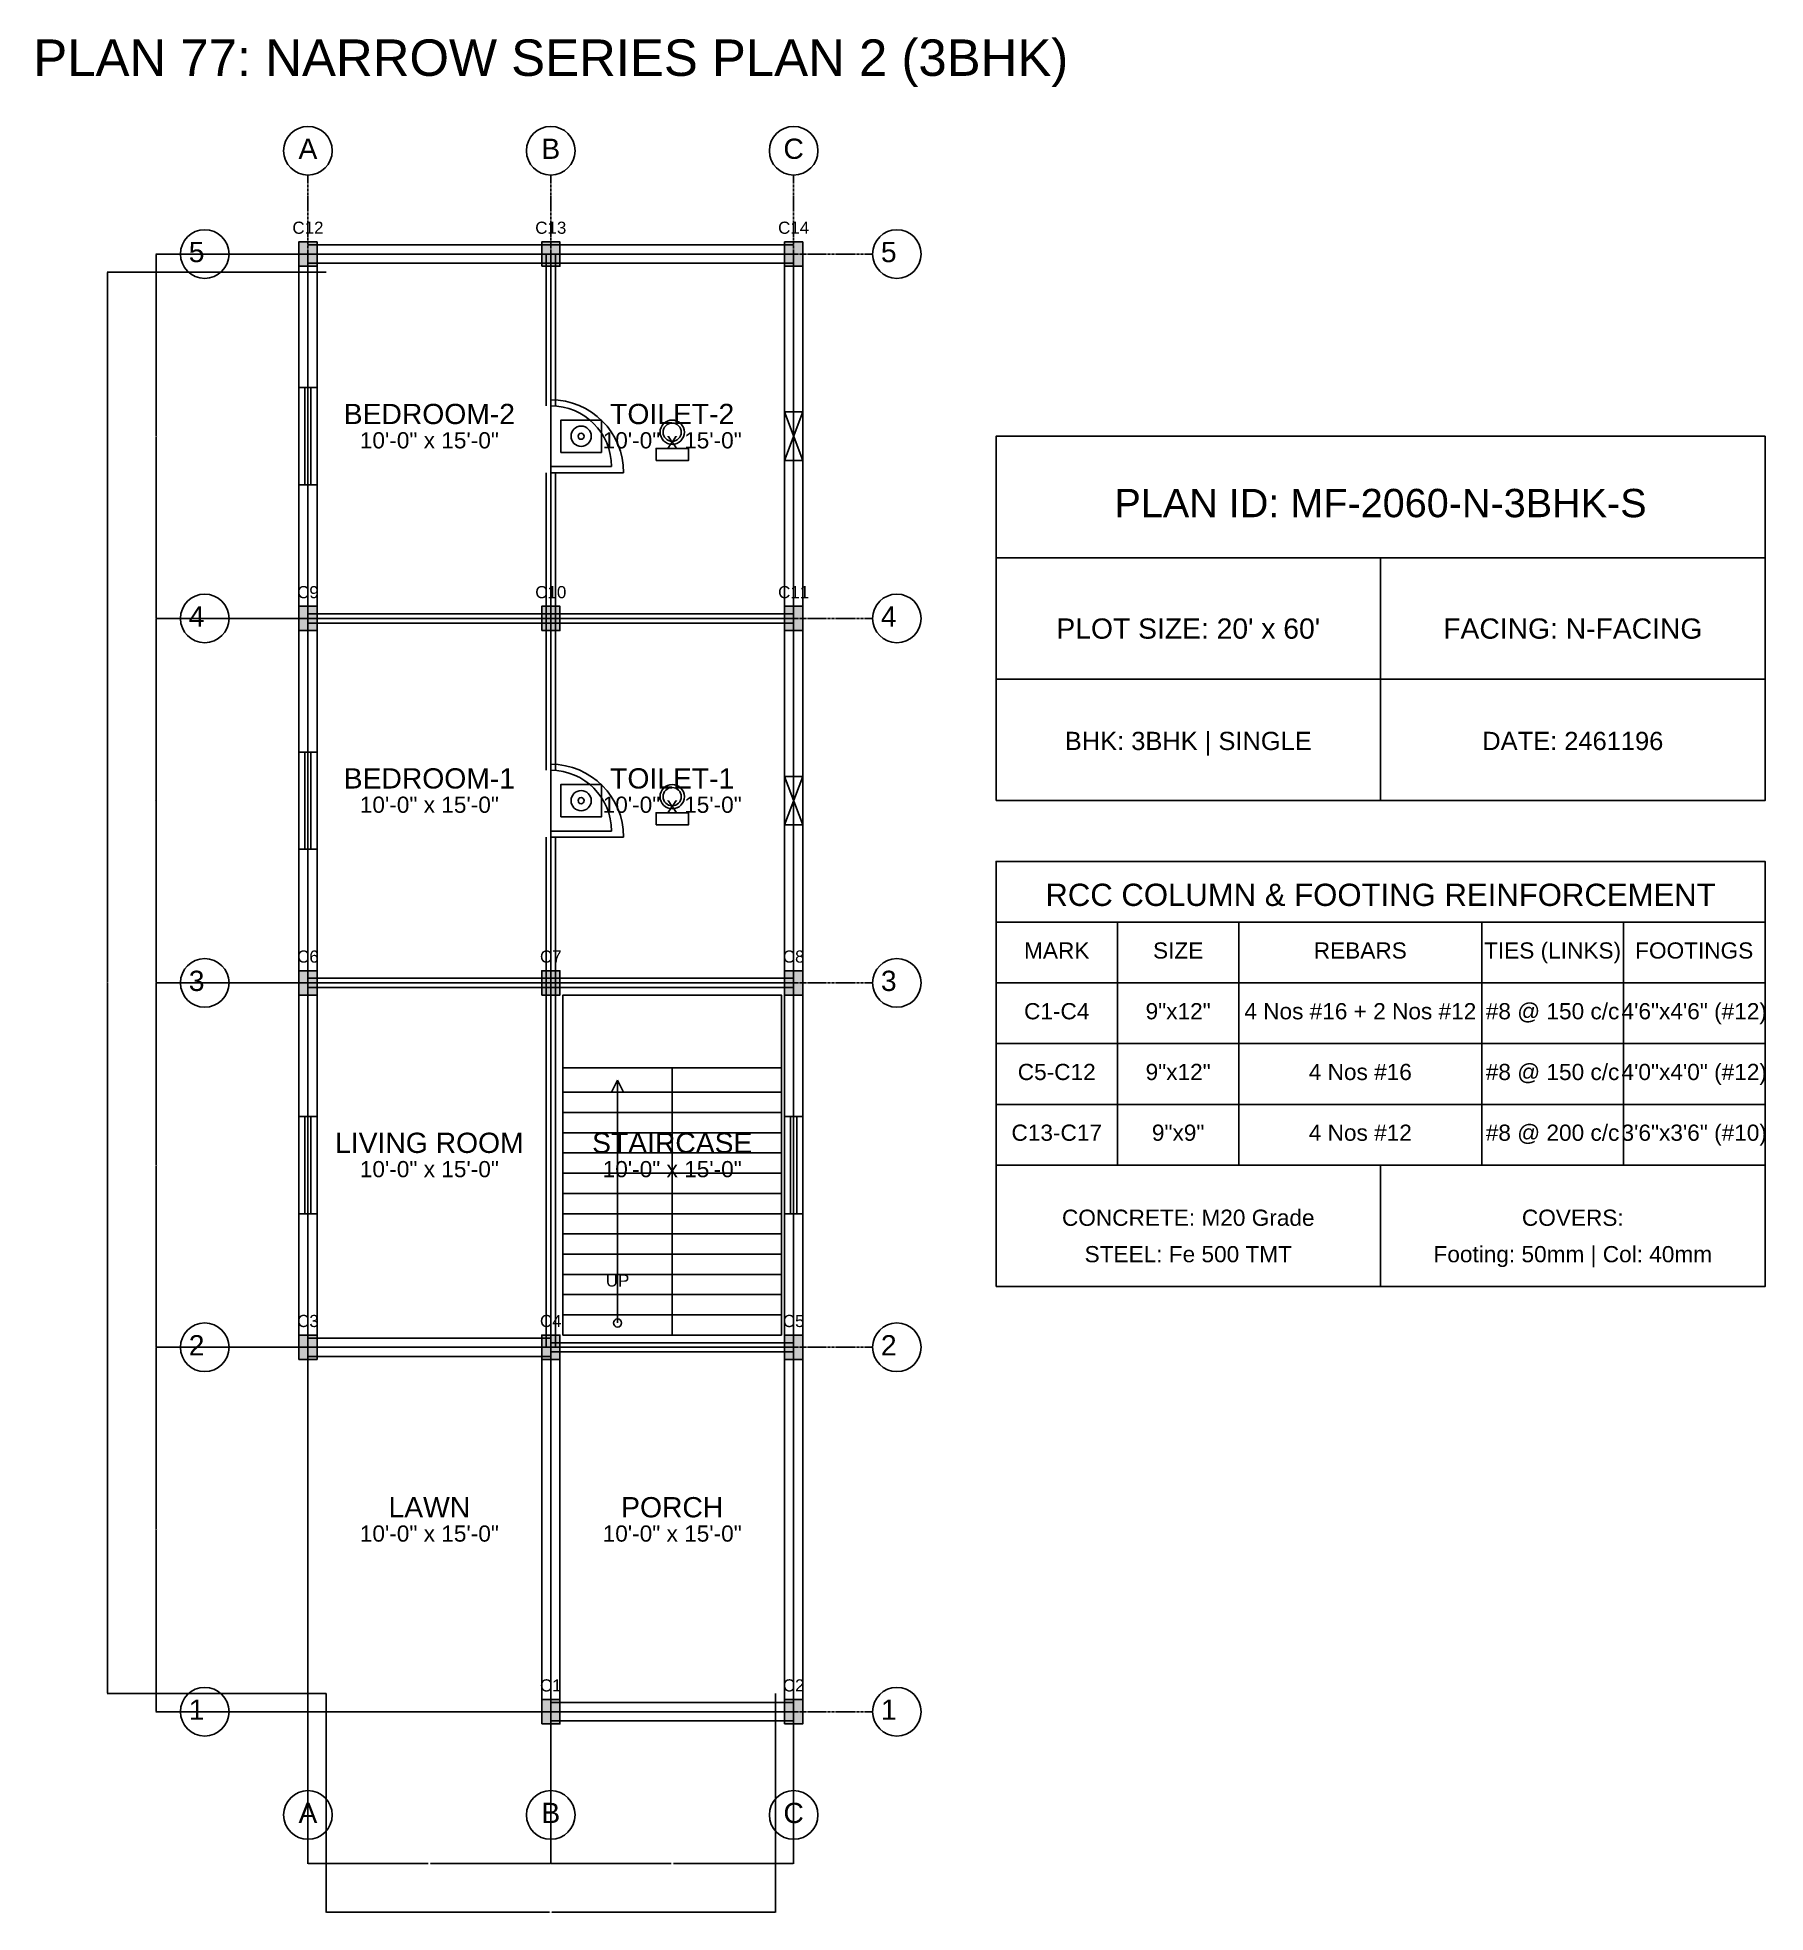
# Model space of a CAD drawing. Header units: inches. Extents: x -134 to 23580, y -99 to 23207.
# Drawn here: x 14866 to 15720, y 17401 to 18327 of the extents above; entities that cross this region are included whole.
import ezdxf
from ezdxf.enums import TextEntityAlignment as Align

# ---------------------------------------------------------------- set-up
doc = ezdxf.new("R2010")
doc.units = ezdxf.units.IN
doc.header["$MEASUREMENT"] = 0
doc.linetypes.add('CENTER', pattern=[2, 1.25, -0.25, 0.25, -0.25])
for name, color, linetype in [('A-COL-HATCH', 251, 'Continuous'), ('A-COLUMN', 1, 'Continuous'), ('A-DIM', 5, 'Continuous'), ('A-DOOR', 30, 'Continuous'), ('A-FIXTURE', 8, 'Continuous'), ('A-STAIR', 6, 'Continuous'), ('A-TEXT', 2, 'Continuous'), ('A-WALL-EXT', 7, 'Continuous'), ('A-WALL-INT', 9, 'Continuous'), ('A-WINDOW', 4, 'Continuous'), ('S-BEAM-FRAMING', 2, 'Continuous'), ('S-BUBBLE', 4, 'Continuous'), ('S-GRID-CENTER', 8, 'CENTER'), ('S-TABLE', 7, 'Continuous'), ('S-TEXT', 3, 'Continuous')]:
    doc.layers.add(name, color=color, linetype=linetype)
doc.styles.get("Standard").update_dxf_attribs({"font": 'arial.ttf'})
doc.dimstyles.get("Standard").update_dxf_attribs({"dimtxt": 0.18, "dimasz": 0.18, "dimexe": 0.18, "dimexo": 0.0625, "dimgap": 0.09, "dimtad": 0, "dimtih": 1, "dimtoh": 1, "dimdec": 4, "dimzin": 0, "dimdsep": 46, "dimtxsty": 'Standard', "dimcen": 0.09, "dimadec": 0, "dimazin": 0, "dimtfac": 1, "dimtdec": 4, "dimtofl": 0, "dimtmove": 0, "dimatfit": 3, "dimfxl": 1, "dimtolj": 1, "dimtzin": 0, "dimarcsym": 0})

msp = doc.modelspace()

# ---------------------------------------------------------------- texts
at = {"layer": 'A-TEXT'}
for s, height, p in [('PLAN 77: NARROW SERIES PLAN 2 (3BHK)', 18, (15120, 18308)), ('C12', 6, (15000, 18230)), ('C13', 6, (15120, 18230)), ('C14', 6, (15240, 18230)), ('BEDROOM-2', 10, (15060, 18136)), ('TOILET-2', 10, (15180, 18136)), ('10\'-0" x 15\'-0"', 8, (15060, 18124)), ('10\'-0" x 15\'-0"', 8, (15180, 18124)), ('PLAN ID: MF-2060-N-3BHK-S', 14, (15530, 18090)), ('C9', 6, (15000, 18050)), ('C10', 6, (15120, 18050)), ('C11', 6, (15240, 18050)), ("PLOT SIZE: 20' x 60'", 10, (15435, 18030)), ('FACING: N-FACING', 10, (15625, 18030)), ('BHK: 3BHK | SINGLE', 9, (15435, 17975)), ('DATE: 2461196', 9, (15625, 17975)), ('BEDROOM-1', 10, (15060, 17956)), ('TOILET-1', 10, (15180, 17956)), ('10\'-0" x 15\'-0"', 8, (15060, 17944)), ('10\'-0" x 15\'-0"', 8, (15180, 17944)), ('C6', 6, (15000, 17870)), ('C7', 6, (15120, 17870)), ('C8', 6, (15240, 17870)), ('LIVING ROOM', 10, (15060, 17776)), ('STAIRCASE', 10, (15180, 17776)), ('10\'-0" x 15\'-0"', 8, (15060, 17764)), ('10\'-0" x 15\'-0"', 8, (15180, 17764)), ('UP', 6, (15153, 17710)), ('C3', 6, (15000, 17690)), ('C4', 6, (15120, 17690)), ('C5', 6, (15240, 17690)), ('LAWN', 10, (15060, 17596)), ('PORCH', 10, (15180, 17596)), ('10\'-0" x 15\'-0"', 8, (15060, 17584)), ('10\'-0" x 15\'-0"', 8, (15180, 17584)), ('C1', 6, (15120, 17510)), ('C2', 6, (15240, 17510))]:
    msp.add_text(s, height=height, dxfattribs=at).set_placement(p, align=Align.CENTER)
at = {"layer": 'S-TEXT'}
for s, height, p in [('A', 10, (15000, 18267)), ('B', 10, (15120, 18267)), ('C', 10, (15240, 18267)), ('5', 10, (14945, 18216)), ('5', 10, (15287, 18216)), ('4', 10, (14945, 18036)), ('4', 10, (15287, 18036)), ('RCC COLUMN & FOOTING REINFORCEMENT', 11, (15530, 17898)), ('MARK', 8, (15370, 17872)), ('SIZE', 8, (15430, 17872)), ('REBARS', 8, (15520, 17872)), ('TIES (LINKS)', 8, (15615, 17872)), ('FOOTINGS', 8, (15685, 17872)), ('3', 10, (14945, 17856)), ('3', 10, (15287, 17856)), ('C1-C4', 8, (15370, 17842)), ('9"x12"', 8, (15430, 17842)), ('4 Nos #16 + 2 Nos #12', 8, (15520, 17842)), ('#8 @ 150 c/c', 8, (15615, 17842)), ('4\'6"x4\'6" (#12)', 8, (15685, 17842)), ('C5-C12', 8, (15370, 17812)), ('9"x12"', 8, (15430, 17812)), ('4 Nos #16', 8, (15520, 17812)), ('#8 @ 150 c/c', 8, (15615, 17812)), ('4\'0"x4\'0" (#12)', 8, (15685, 17812)), ('C13-C17', 8, (15370, 17782)), ('9"x9"', 8, (15430, 17782)), ('4 Nos #12', 8, (15520, 17782)), ('#8 @ 200 c/c', 8, (15615, 17782)), ('3\'6"x3\'6" (#10)', 8, (15685, 17782)), ('CONCRETE: M20 Grade', 8, (15435, 17740)), ('COVERS:', 8, (15625, 17740)), ('STEEL: Fe 500 TMT', 8, (15435, 17722)), ('Footing: 50mm | Col: 40mm', 8, (15625, 17722)), ('2', 10, (14945, 17676)), ('2', 10, (15287, 17676)), ('1', 10, (14945, 17496)), ('1', 10, (15287, 17496)), ('A', 10, (15000, 17445)), ('B', 10, (15120, 17445)), ('C', 10, (15240, 17445))]:
    msp.add_text(s, height=height, dxfattribs=at).set_placement(p, align=Align.CENTER)

# ---------------------------------------------------------------- blocks, each defined once
blk = doc.blocks.new('*D668')
at = {"layer": 'A-DIM', "color": 0, "lineweight": -2, "transparency": 16777216}
for p, q in [((15000, 17508.94), (15000, 17424.82)), ((15120, 17508.94), (15120, 17424.82)), ((15000.18, 17425), (15059.41, 17425)), ((15119.82, 17425), (15060.59, 17425))]:
    blk.add_line(p, q, dxfattribs=at)
at = {"layer": 'A-DIM', "color": 0, "transparency": 16777216}
for points in [[(15000.18, 17425.03), (15000.18, 17424.97), (15000, 17425)], [(15119.82, 17425.03), (15119.82, 17424.97), (15120, 17425)]]:
    blk.add_solid(points, dxfattribs=at)
at = {"layer": 'Defpoints', "color": 0, "transparency": 16777216}
for p in [(15000, 17509), (15120, 17509), (15120, 17425)]:
    blk.add_point(p, dxfattribs=at)
at = {"layer": 'A-DIM', "color": 0, "transparency": 16777216, "insert": (15060, 17425), "char_height": 0.18, "attachment_point": 5}
blk.add_mtext('\\A1;120.0000', dxfattribs=at)
blk = doc.blocks.new('*D669')
at = {"layer": 'A-DIM', "color": 0, "lineweight": -2, "transparency": 16777216}
for p, q in [((15120, 17508.94), (15120, 17424.82)), ((15240, 17508.94), (15240, 17424.82)), ((15120.18, 17425), (15179.41, 17425)), ((15239.82, 17425), (15180.59, 17425))]:
    blk.add_line(p, q, dxfattribs=at)
at = {"layer": 'A-DIM', "color": 0, "transparency": 16777216}
for points in [[(15120.18, 17425.03), (15120.18, 17424.97), (15120, 17425)], [(15239.82, 17425.03), (15239.82, 17424.97), (15240, 17425)]]:
    blk.add_solid(points, dxfattribs=at)
at = {"layer": 'Defpoints', "color": 0, "transparency": 16777216}
for p in [(15120, 17509), (15240, 17509), (15240, 17425)]:
    blk.add_point(p, dxfattribs=at)
at = {"layer": 'A-DIM', "color": 0, "transparency": 16777216, "insert": (15180, 17425), "char_height": 0.18, "attachment_point": 5}
blk.add_mtext('\\A1;120.0000', dxfattribs=at)
blk = doc.blocks.new('*D670')
at = {"layer": 'A-DIM', "color": 0, "lineweight": -2, "transparency": 16777216}
for p, q in [((15009, 17508.94), (15009, 17400.82)), ((15231, 17508.94), (15231, 17400.82)), ((15009.18, 17401), (15119.4, 17401)), ((15230.82, 17401), (15120.6, 17401))]:
    blk.add_line(p, q, dxfattribs=at)
at = {"layer": 'A-DIM', "color": 0, "transparency": 16777216}
for points in [[(15009.18, 17401.03), (15009.18, 17400.97), (15009, 17401)], [(15230.82, 17401.03), (15230.82, 17400.97), (15231, 17401)]]:
    blk.add_solid(points, dxfattribs=at)
at = {"layer": 'Defpoints', "color": 0, "transparency": 16777216}
for p in [(15009, 17509), (15231, 17509), (15231, 17401)]:
    blk.add_point(p, dxfattribs=at)
at = {"layer": 'A-DIM', "color": 0, "transparency": 16777216, "insert": (15120, 17401), "char_height": 0.18, "attachment_point": 5}
blk.add_mtext('\\A1;222.0000', dxfattribs=at)
blk = doc.blocks.new('*D671')
at = {"layer": 'A-DIM', "color": 0, "lineweight": -2, "transparency": 16777216}
for p, q in [((15008.94, 17680), (14924.82, 17680)), ((14925, 17679.82), (14925, 17590.18)), ((14925, 17500.18), (14925, 17589.82)), ((15008.94, 17500), (14924.82, 17500))]:
    blk.add_line(p, q, dxfattribs=at)
at = {"layer": 'A-DIM', "color": 0, "transparency": 16777216}
for points in [[(14924.97, 17679.82), (14925.03, 17679.82), (14925, 17680)], [(14924.97, 17500.18), (14925.03, 17500.18), (14925, 17500)]]:
    blk.add_solid(points, dxfattribs=at)
at = {"layer": 'Defpoints', "color": 0, "transparency": 16777216}
for p in [(14925, 17680), (15009, 17680), (15009, 17500)]:
    blk.add_point(p, dxfattribs=at)
at = {"layer": 'A-DIM', "color": 0, "transparency": 16777216, "insert": (14925, 17590), "char_height": 0.18, "attachment_point": 5}
blk.add_mtext('\\A1;180.0000', dxfattribs=at)
blk = doc.blocks.new('*D672')
at = {"layer": 'A-DIM', "color": 0, "lineweight": -2, "transparency": 16777216}
for p, q in [((15008.94, 17860), (14924.82, 17860)), ((14925, 17859.82), (14925, 17770.18)), ((14925, 17680.18), (14925, 17769.82)), ((15008.94, 17680), (14924.82, 17680))]:
    blk.add_line(p, q, dxfattribs=at)
at = {"layer": 'A-DIM', "color": 0, "transparency": 16777216}
for points in [[(14924.97, 17859.82), (14925.03, 17859.82), (14925, 17860)], [(14924.97, 17680.18), (14925.03, 17680.18), (14925, 17680)]]:
    blk.add_solid(points, dxfattribs=at)
at = {"layer": 'Defpoints', "color": 0, "transparency": 16777216}
for p in [(14925, 17860), (15009, 17860), (15009, 17680)]:
    blk.add_point(p, dxfattribs=at)
at = {"layer": 'A-DIM', "color": 0, "transparency": 16777216, "insert": (14925, 17770), "char_height": 0.18, "attachment_point": 5}
blk.add_mtext('\\A1;180.0000', dxfattribs=at)
blk = doc.blocks.new('*D673')
at = {"layer": 'A-DIM', "color": 0, "lineweight": -2, "transparency": 16777216}
for p, q in [((15008.94, 18040), (14924.82, 18040)), ((14925, 18039.82), (14925, 17950.18)), ((14925, 17860.18), (14925, 17949.82)), ((15008.94, 17860), (14924.82, 17860))]:
    blk.add_line(p, q, dxfattribs=at)
at = {"layer": 'A-DIM', "color": 0, "transparency": 16777216}
for points in [[(14924.97, 18039.82), (14925.03, 18039.82), (14925, 18040)], [(14924.97, 17860.18), (14925.03, 17860.18), (14925, 17860)]]:
    blk.add_solid(points, dxfattribs=at)
at = {"layer": 'Defpoints', "color": 0, "transparency": 16777216}
for p in [(14925, 18040), (15009, 18040), (15009, 17860)]:
    blk.add_point(p, dxfattribs=at)
at = {"layer": 'A-DIM', "color": 0, "transparency": 16777216, "insert": (14925, 17950), "char_height": 0.18, "attachment_point": 5}
blk.add_mtext('\\A1;180.0000', dxfattribs=at)
blk = doc.blocks.new('*D674')
at = {"layer": 'A-DIM', "color": 0, "lineweight": -2, "transparency": 16777216}
for p, q in [((15008.94, 18220), (14924.82, 18220)), ((14925, 18219.82), (14925, 18130.18)), ((14925, 18040.18), (14925, 18129.82)), ((15008.94, 18040), (14924.82, 18040))]:
    blk.add_line(p, q, dxfattribs=at)
at = {"layer": 'A-DIM', "color": 0, "transparency": 16777216}
for points in [[(14924.97, 18219.82), (14925.03, 18219.82), (14925, 18220)], [(14924.97, 18040.18), (14925.03, 18040.18), (14925, 18040)]]:
    blk.add_solid(points, dxfattribs=at)
at = {"layer": 'Defpoints', "color": 0, "transparency": 16777216}
for p in [(14925, 18220), (15009, 18220), (15009, 18040)]:
    blk.add_point(p, dxfattribs=at)
at = {"layer": 'A-DIM', "color": 0, "transparency": 16777216, "insert": (14925, 18130), "char_height": 0.18, "attachment_point": 5}
blk.add_mtext('\\A1;180.0000', dxfattribs=at)
blk = doc.blocks.new('*D675')
at = {"layer": 'A-DIM', "color": 0, "lineweight": -2, "transparency": 16777216}
for p, q in [((15008.94, 18211), (14900.82, 18211)), ((14901, 18210.82), (14901, 17860.18)), ((14901, 17509.18), (14901, 17859.82)), ((15008.94, 17509), (14900.82, 17509))]:
    blk.add_line(p, q, dxfattribs=at)
at = {"layer": 'A-DIM', "color": 0, "transparency": 16777216}
for points in [[(14900.97, 18210.82), (14901.03, 18210.82), (14901, 18211)], [(14900.97, 17509.18), (14901.03, 17509.18), (14901, 17509)]]:
    blk.add_solid(points, dxfattribs=at)
at = {"layer": 'Defpoints', "color": 0, "transparency": 16777216}
for p in [(14901, 18211), (15009, 18211), (15009, 17509)]:
    blk.add_point(p, dxfattribs=at)
at = {"layer": 'A-DIM', "color": 0, "transparency": 16777216, "insert": (14901, 17860), "char_height": 0.18, "attachment_point": 5}
blk.add_mtext('\\A1;702.0000', dxfattribs=at)

# ---------------------------------------------------------------- dimensions: what is measured, and where the dimension line sits
at = {"layer": 'A-DIM'}
for base, p1, p2, picture, middle in [((14925, 18220), (15009, 18040), (15009, 18220), '*D674', (14925, 18130)), ((14901, 18211), (15009, 17509), (15009, 18211), '*D675', (14901, 17860)), ((14925, 18040), (15009, 17860), (15009, 18040), '*D673', (14925, 17950)), ((14925, 17860), (15009, 17680), (15009, 17860), '*D672', (14925, 17770)), ((14925, 17680), (15009, 17500), (15009, 17680), '*D671', (14925, 17590))]:
    dim = msp.add_linear_dim(base=base, p1=p1, p2=p2, angle=90, dimstyle='Standard', dxfattribs=at)
    dim.commit()
    dim.dimension.update_dxf_attribs({"geometry": picture, "text_midpoint": middle})
for base, p1, p2, picture, middle in [((15120, 17425), (15000, 17509), (15120, 17509), '*D668', (15060, 17425)), ((15231, 17401), (15009, 17509), (15231, 17509), '*D670', (15120, 17401)), ((15240, 17425), (15120, 17509), (15240, 17509), '*D669', (15180, 17425))]:
    dim = msp.add_linear_dim(base=base, p1=p1, p2=p2, dimstyle='Standard', dxfattribs=at)
    dim.commit()
    dim.dimension.update_dxf_attribs({"geometry": picture, "text_midpoint": middle})

# ---------------------------------------------------------------- linework, layer by layer
at = {"layer": 'A-COL-HATCH'}
for points in [[(14995.5, 18214), (15004.5, 18214), (14995.5, 18226), (15004.5, 18226)], [(15115.5, 18214), (15124.5, 18214), (15115.5, 18226), (15124.5, 18226)], [(15235.5, 18214), (15244.5, 18214), (15235.5, 18226), (15244.5, 18226)], [(14995.5, 18034), (15004.5, 18034), (14995.5, 18046), (15004.5, 18046)], [(15115.5, 18034), (15124.5, 18034), (15115.5, 18046), (15124.5, 18046)], [(15235.5, 18034), (15244.5, 18034), (15235.5, 18046), (15244.5, 18046)], [(14995.5, 17854), (15004.5, 17854), (14995.5, 17866), (15004.5, 17866)], [(15115.5, 17854), (15124.5, 17854), (15115.5, 17866), (15124.5, 17866)], [(15235.5, 17854), (15244.5, 17854), (15235.5, 17866), (15244.5, 17866)], [(14995.5, 17674), (15004.5, 17674), (14995.5, 17686), (15004.5, 17686)], [(15115.5, 17674), (15124.5, 17674), (15115.5, 17686), (15124.5, 17686)], [(15235.5, 17674), (15244.5, 17674), (15235.5, 17686), (15244.5, 17686)], [(15115.5, 17494), (15124.5, 17494), (15115.5, 17506), (15124.5, 17506)], [(15235.5, 17494), (15244.5, 17494), (15235.5, 17506), (15244.5, 17506)]]:
    msp.add_solid(points, dxfattribs=at)
at = {"layer": 'A-COLUMN'}
for points in [[(14995.5, 18214), (15004.5, 18214), (15004.5, 18226), (14995.5, 18226)], [(15115.5, 18214), (15124.5, 18214), (15124.5, 18226), (15115.5, 18226)], [(15235.5, 18214), (15244.5, 18214), (15244.5, 18226), (15235.5, 18226)], [(14995.5, 18034), (15004.5, 18034), (15004.5, 18046), (14995.5, 18046)], [(15115.5, 18034), (15124.5, 18034), (15124.5, 18046), (15115.5, 18046)], [(15235.5, 18034), (15244.5, 18034), (15244.5, 18046), (15235.5, 18046)], [(14995.5, 17854), (15004.5, 17854), (15004.5, 17866), (14995.5, 17866)], [(15115.5, 17854), (15124.5, 17854), (15124.5, 17866), (15115.5, 17866)], [(15235.5, 17854), (15244.5, 17854), (15244.5, 17866), (15235.5, 17866)], [(14995.5, 17674), (15004.5, 17674), (15004.5, 17686), (14995.5, 17686)], [(15115.5, 17674), (15124.5, 17674), (15124.5, 17686), (15115.5, 17686)], [(15235.5, 17674), (15244.5, 17674), (15244.5, 17686), (15235.5, 17686)], [(15115.5, 17494), (15124.5, 17494), (15124.5, 17506), (15115.5, 17506)], [(15235.5, 17494), (15244.5, 17494), (15244.5, 17506), (15235.5, 17506)]]:
    msp.add_lwpolyline(points, close=True, dxfattribs=at)
at = {"layer": 'A-DOOR'}
for p, q in [((15120, 18115), (15150, 18115)), ((15120, 18112), (15156, 18112)), ((15120, 17935), (15150, 17935)), ((15120, 17932), (15156, 17932))]:
    msp.add_line(p, q, dxfattribs=at)
for centre, radius in [((15120, 18112), 36), ((15120, 18115), 30), ((15120, 17932), 36), ((15120, 17935), 30)]:
    msp.add_arc(centre, radius, 0, 90, dxfattribs=at)
at = {"layer": 'A-FIXTURE'}
for points in [[(15125, 18122), (15145, 18122), (15145, 18138), (15125, 18138)], [(15172, 18118), (15188, 18118), (15188, 18124), (15172, 18124)], [(15125, 17942), (15145, 17942), (15145, 17958), (15125, 17958)], [(15172, 17938), (15188, 17938), (15188, 17944), (15172, 17944)]]:
    msp.add_lwpolyline(points, close=True, dxfattribs=at)
for centre, radius in [((15135, 18130), 5), ((15180, 18132), 6), ((15180, 18132), 4.5), ((15135, 18130), 1.5), ((15180, 17952), 6), ((15135, 17950), 5), ((15135, 17950), 1.5), ((15180, 17952), 4.5)]:
    msp.add_circle(centre, radius, dxfattribs=at)
at = {"layer": 'A-STAIR'}
for p, q in [((15126, 17818), (15234, 17818)), ((15153, 17812), (15150, 17806)), ((15153, 17692), (15153, 17812)), ((15153, 17812), (15156, 17806)), ((15180, 17686), (15180, 17818)), ((15126, 17806), (15180, 17806)), ((15180, 17806), (15234, 17806)), ((15126, 17796), (15180, 17796)), ((15180, 17796), (15234, 17796)), ((15126, 17786), (15180, 17786)), ((15180, 17786), (15234, 17786)), ((15126, 17776), (15180, 17776)), ((15180, 17776), (15234, 17776)), ((15126, 17766), (15180, 17766)), ((15180, 17766), (15234, 17766)), ((15126, 17756), (15180, 17756)), ((15180, 17756), (15234, 17756)), ((15126, 17746), (15180, 17746)), ((15180, 17746), (15234, 17746)), ((15126, 17736), (15180, 17736)), ((15180, 17736), (15234, 17736)), ((15126, 17726), (15180, 17726)), ((15180, 17726), (15234, 17726)), ((15126, 17716), (15180, 17716)), ((15180, 17716), (15234, 17716)), ((15126, 17706), (15180, 17706)), ((15180, 17706), (15234, 17706)), ((15126, 17696), (15180, 17696)), ((15180, 17696), (15234, 17696))]:
    msp.add_line(p, q, dxfattribs=at)
msp.add_lwpolyline([(15126, 17686), (15234, 17686), (15234, 17854), (15126, 17854)], close=True, dxfattribs=at)
msp.add_circle((15153, 17692), 2, dxfattribs=at)
at = {"layer": 'A-WALL-EXT'}
for p, q in [((14995.5, 18154), (14995.5, 18220)), ((15000, 18224.5), (15120, 18224.5)), ((15004.5, 18154), (15004.5, 18220)), ((15120, 18224.5), (15240, 18224.5)), ((15235.5, 18142), (15235.5, 18220)), ((15244.5, 18142), (15244.5, 18220)), ((15000, 18215.5), (15120, 18215.5)), ((15120, 18215.5), (15240, 18215.5)), ((15235.5, 18040), (15235.5, 18118)), ((15244.5, 18040), (15244.5, 18118)), ((14995.5, 18040), (14995.5, 18106)), ((15004.5, 18040), (15004.5, 18106)), ((15340, 18070), (15720, 18070)), ((15530, 17950), (15530, 18070)), ((14995.5, 17974), (14995.5, 18040)), ((15004.5, 17974), (15004.5, 18040)), ((15235.5, 17962), (15235.5, 18040)), ((15244.5, 17962), (15244.5, 18040)), ((15340, 18010), (15720, 18010)), ((15235.5, 17860), (15235.5, 17938)), ((15244.5, 17860), (15244.5, 17938)), ((14995.5, 17860), (14995.5, 17926)), ((15004.5, 17860), (15004.5, 17926)), ((14995.5, 17794), (14995.5, 17860)), ((15004.5, 17794), (15004.5, 17860)), ((15235.5, 17794), (15235.5, 17860)), ((15244.5, 17794), (15244.5, 17860)), ((14995.5, 17680), (14995.5, 17746)), ((15004.5, 17680), (15004.5, 17746)), ((15235.5, 17680), (15235.5, 17746)), ((15244.5, 17680), (15244.5, 17746)), ((15000, 17684.5), (15120, 17684.5)), ((15115.5, 17500), (15115.5, 17680)), ((15124.5, 17500), (15124.5, 17680)), ((15235.5, 17500), (15235.5, 17680)), ((15244.5, 17500), (15244.5, 17680)), ((15000, 17675.5), (15120, 17675.5)), ((15120, 17504.5), (15240, 17504.5)), ((15120, 17495.5), (15240, 17495.5))]:
    msp.add_line(p, q, dxfattribs=at)
msp.add_lwpolyline([(15340, 17950), (15720, 17950), (15720, 18130), (15340, 18130)], close=True, dxfattribs=at)
at = {"layer": 'A-WALL-INT'}
for p, q in [((15117.75, 18145), (15117.75, 18220)), ((15122.25, 18145), (15122.25, 18220)), ((15117.75, 18040), (15117.75, 18112)), ((15122.25, 18040), (15122.25, 18112)), ((15000, 18042.25), (15120, 18042.25)), ((15120, 18042.25), (15240, 18042.25)), ((15000, 18037.75), (15120, 18037.75)), ((15117.75, 17965), (15117.75, 18040)), ((15120, 18037.75), (15240, 18037.75)), ((15122.25, 17965), (15122.25, 18040)), ((15117.75, 17860), (15117.75, 17932)), ((15122.25, 17860), (15122.25, 17932)), ((15000, 17862.25), (15120, 17862.25)), ((15000, 17857.75), (15120, 17857.75)), ((15117.75, 17680), (15117.75, 17860)), ((15120, 17862.25), (15240, 17862.25)), ((15120, 17857.75), (15240, 17857.75)), ((15122.25, 17680), (15122.25, 17860)), ((15120, 17682.25), (15240, 17682.25)), ((15120, 17677.75), (15240, 17677.75))]:
    msp.add_line(p, q, dxfattribs=at)
at = {"layer": 'A-WINDOW'}
for p, q in [((14998.5, 18106), (14998.5, 18154)), ((15001.5, 18106), (15001.5, 18154)), ((15235.5, 18118), (15244.5, 18142)), ((15235.5, 18142), (15244.5, 18118)), ((14998.5, 17926), (14998.5, 17974)), ((15001.5, 17926), (15001.5, 17974)), ((15235.5, 17938), (15244.5, 17962)), ((15235.5, 17962), (15244.5, 17938)), ((14998.5, 17746), (14998.5, 17794)), ((15001.5, 17746), (15001.5, 17794)), ((15238.5, 17746), (15238.5, 17794)), ((15241.5, 17746), (15241.5, 17794))]:
    msp.add_line(p, q, dxfattribs=at)
for points in [[(14995.5, 18106), (15004.5, 18106), (15004.5, 18154), (14995.5, 18154)], [(15235.5, 18118), (15244.5, 18118), (15244.5, 18142), (15235.5, 18142)], [(14995.5, 17926), (15004.5, 17926), (15004.5, 17974), (14995.5, 17974)], [(15235.5, 17938), (15244.5, 17938), (15244.5, 17962), (15235.5, 17962)], [(14995.5, 17746), (15004.5, 17746), (15004.5, 17794), (14995.5, 17794)], [(15235.5, 17746), (15244.5, 17746), (15244.5, 17794), (15235.5, 17794)]]:
    msp.add_lwpolyline(points, close=True, dxfattribs=at)
at = {"layer": 'S-BEAM-FRAMING'}
for p, q in [((15000, 17500), (15000, 18220)), ((15000, 18220), (15240, 18220)), ((15120, 17500), (15120, 18220)), ((15240, 17500), (15240, 18220)), ((15000, 18040), (15240, 18040)), ((15000, 17860), (15240, 17860)), ((15000, 17680), (15240, 17680)), ((15000, 17500), (15240, 17500))]:
    msp.add_line(p, q, dxfattribs=at)
at = {"layer": 'S-BUBBLE'}
for centre in [(15000, 18271), (15120, 18271), (15240, 18271), (14949, 18220), (15291, 18220), (14949, 18040), (15291, 18040), (14949, 17860), (15291, 17860), (14949, 17680), (15291, 17680), (14949, 17500), (15291, 17500), (15000, 17449), (15120, 17449), (15240, 17449)]:
    msp.add_circle(centre, 12, dxfattribs=at)
at = {"layer": 'S-GRID-CENTER'}
for p, q in [((15000, 17461), (15000, 18259)), ((15120, 17461), (15120, 18259)), ((15240, 17461), (15240, 18259)), ((14961, 18220), (15279, 18220)), ((14961, 18040), (15279, 18040)), ((14961, 17860), (15279, 17860)), ((14961, 17680), (15279, 17680)), ((14961, 17500), (15279, 17500))]:
    msp.add_line(p, q, dxfattribs=at)
at = {"layer": 'S-TABLE'}
for points in [[(15340, 17890), (15720, 17890), (15720, 17920), (15340, 17920)], [(15340, 17860), (15400, 17860), (15400, 17890), (15340, 17890)], [(15400, 17860), (15460, 17860), (15460, 17890), (15400, 17890)], [(15460, 17860), (15580, 17860), (15580, 17890), (15460, 17890)], [(15580, 17860), (15650, 17860), (15650, 17890), (15580, 17890)], [(15650, 17860), (15720, 17860), (15720, 17890), (15650, 17890)], [(15340, 17830), (15400, 17830), (15400, 17860), (15340, 17860)], [(15400, 17830), (15460, 17830), (15460, 17860), (15400, 17860)], [(15460, 17830), (15580, 17830), (15580, 17860), (15460, 17860)], [(15580, 17830), (15650, 17830), (15650, 17860), (15580, 17860)], [(15650, 17830), (15720, 17830), (15720, 17860), (15650, 17860)], [(15340, 17800), (15400, 17800), (15400, 17830), (15340, 17830)], [(15400, 17800), (15460, 17800), (15460, 17830), (15400, 17830)], [(15460, 17800), (15580, 17800), (15580, 17830), (15460, 17830)], [(15580, 17800), (15650, 17800), (15650, 17830), (15580, 17830)], [(15650, 17800), (15720, 17800), (15720, 17830), (15650, 17830)], [(15340, 17770), (15400, 17770), (15400, 17800), (15340, 17800)], [(15400, 17770), (15460, 17770), (15460, 17800), (15400, 17800)], [(15460, 17770), (15580, 17770), (15580, 17800), (15460, 17800)], [(15580, 17770), (15650, 17770), (15650, 17800), (15580, 17800)], [(15650, 17770), (15720, 17770), (15720, 17800), (15650, 17800)], [(15340, 17710), (15530, 17710), (15530, 17770), (15340, 17770)], [(15530, 17710), (15720, 17710), (15720, 17770), (15530, 17770)]]:
    msp.add_lwpolyline(points, close=True, dxfattribs=at)

msp.set_redraw_order([(e.dxf.handle, doc.entitydb.next_handle()) for e in msp.query("TEXT MTEXT ATTDEF DIMENSION ARC_DIMENSION")])  # texts and dimensions are drawn at this point

doc.saveas('drawing.dxf')
